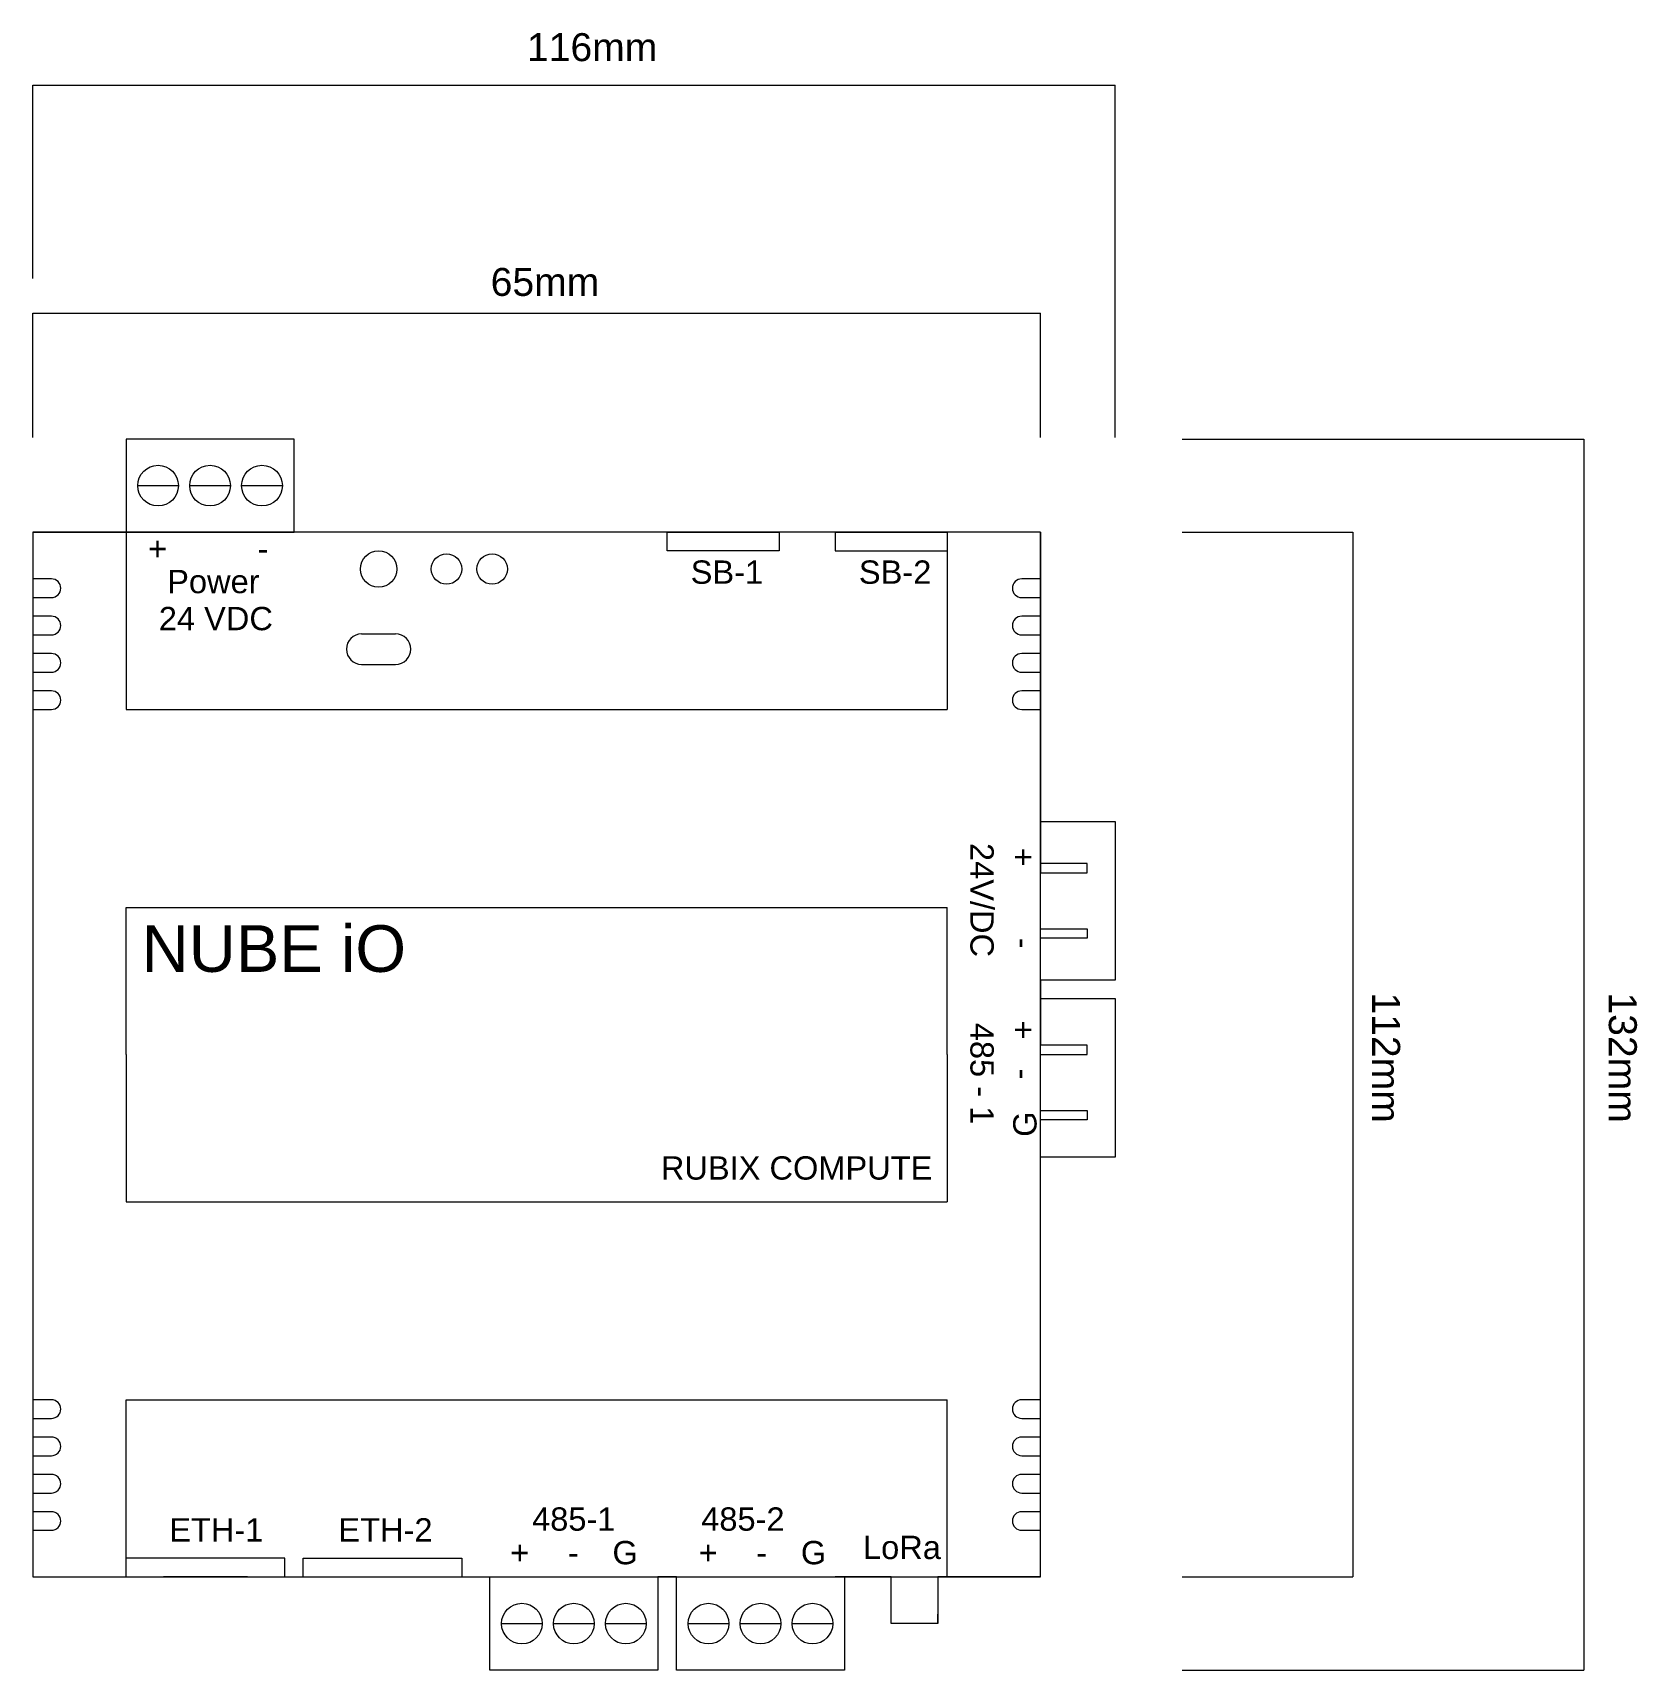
# Model space of a CAD drawing. Header units: millimetres. Extents: x 39114 to 40518, y 7910 to 9192.
# Drawn here: x 39781.7 to 39953.7, y 8471.7 to 8647.3 of the extents above; entities that cross this region are included whole.
import ezdxf

# ---------------------------------------------------------------- set-up
doc = ezdxf.new("R2010")
doc.units = ezdxf.units.MM
doc.layers.add('-COMPONENTS', color=7, linetype='Continuous', lineweight=9)
doc.styles.get("Standard").update_dxf_attribs({"font": 'arial.ttf'})

msp = doc.modelspace()

# ---------------------------------------------------------------- texts
at = {"layer": '-COMPONENTS'}
for s, height, rotation, p in [('116mm', 3, 360, (39834.65, 8644.22)), ('65mm', 3, 360, (39830.76, 8619.05)), ('+', 2.5, 360, (39794.04, 8590.71)), ('-', 2.5, 360, (39805.77, 8590.71)), ('SB-1', 2.5, 360, (39852.2, 8588.19)), ('SB-2', 2.5, 360, (39870.23, 8588.19)), ('Power', 2.5, 360, (39796.09, 8587.18)), ('24 VDC', 2.5, 360, (39795.19, 8583.21)), ('24V/DC', 2.5, 270, (39882.18, 8560.4)), ('+', 2.5, 270, (39886.63, 8559.9)), ('NUBE iO', 5, 360, (39793.36, 8546.58)), ('-', 2.5, 270, (39886.63, 8550.24)), ('112mm', 3, 270, (39925.24, 8544.38)), ('132mm', 3, 270, (39950.61, 8544.38)), ('485 - 1', 2.5, 270, (39882.18, 8541.12)), ('+', 2.5, 270, (39886.63, 8541.37)), ('-', 2.5, 270, (39886.63, 8536.2)), ('G', 2.5, 90, (39889.27, 8528.9)), ('RUBIX COMPUTE', 2.5, 360, (39849, 8524.31)), ('485-1', 2.5, 360, (39835.2, 8486.67)), ('485-2', 2.5, 360, (39853.33, 8486.67)), ('ETH-1', 2.5, 360, (39796.31, 8485.51)), ('ETH-2', 2.5, 360, (39814.44, 8485.51)), ('+', 2.5, 360, (39832.85, 8483.07)), ('G', 2.5, 360, (39843.81, 8483.07)), ('+', 2.5, 360, (39853.05, 8483.07)), ('G', 2.5, 360, (39864.01, 8483.07)), ('LoRa', 2.5, 360, (39870.67, 8483.63)), ('-', 2.5, 360, (39839.03, 8483.07)), ('-', 2.5, 360, (39859.23, 8483.07))]:
    msp.add_text(s, height=height, rotation=rotation, dxfattribs=at).set_placement(p)

# ---------------------------------------------------------------- linework, layer by layer
at = {"layer": '-COMPONENTS'}
for p, q in [((39781.68, 8620.9), (39781.68, 8641.65)), ((39781.68, 8641.65), (39897.68, 8641.65)), ((39897.68, 8603.88), (39897.68, 8641.65)), ((39781.68, 8603.88), (39781.68, 8617.2)), ((39781.68, 8617.2), (39889.68, 8617.2)), ((39889.68, 8603.88), (39889.68, 8617.2)), ((39809.68, 8603.71), (39791.68, 8603.71)), ((39791.68, 8603.71), (39791.68, 8593.71)), ((39809.68, 8593.71), (39809.68, 8603.71)), ((39904.89, 8603.71), (39947.92, 8603.71)), ((39947.92, 8603.71), (39947.92, 8471.71)), ((39792.93, 8598.71), (39797.29, 8598.71)), ((39798.49, 8598.71), (39802.86, 8598.71)), ((39804.06, 8598.71), (39808.43, 8598.71)), ((39889.68, 8593.71), (39781.68, 8593.71)), ((39781.68, 8593.71), (39781.68, 8481.71)), ((39781.68, 8593.71), (39791.68, 8593.71)), ((39791.68, 8593.71), (39791.68, 8574.71)), ((39791.68, 8593.71), (39809.68, 8593.71)), ((39849.68, 8591.71), (39849.68, 8593.71)), ((39849.68, 8593.71), (39861.68, 8593.71)), ((39851.18, 8593.71), (39860.18, 8593.71)), ((39855.68, 8593.71), (39854.18, 8593.71)), ((39855.68, 8593.71), (39857.18, 8593.71)), ((39867.68, 8593.71), (39861.68, 8593.71)), ((39867.68, 8593.71), (39861.68, 8593.71)), ((39861.68, 8593.71), (39861.68, 8591.71)), ((39879.68, 8593.71), (39867.68, 8593.71)), ((39867.68, 8593.71), (39867.68, 8591.71)), ((39867.68, 8593.71), (39879.68, 8593.71)), ((39889.68, 8593.71), (39879.68, 8593.71)), ((39879.68, 8593.71), (39879.68, 8574.71)), ((39889.68, 8481.71), (39889.68, 8593.71)), ((39889.68, 8593.71), (39889.68, 8562.71)), ((39904.89, 8593.71), (39923.18, 8593.71)), ((39923.18, 8593.71), (39923.18, 8481.71)), ((39861.68, 8591.71), (39849.68, 8591.71)), ((39867.68, 8591.71), (39879.68, 8591.71)), ((39783.68, 8588.71), (39781.68, 8588.71)), ((39889.68, 8588.71), (39887.68, 8588.71)), ((39781.68, 8586.71), (39783.68, 8586.71)), ((39887.68, 8586.71), (39889.68, 8586.71)), ((39783.68, 8584.71), (39781.68, 8584.71)), ((39889.68, 8584.71), (39887.68, 8584.71)), ((39781.68, 8582.71), (39783.68, 8582.71)), ((39816.93, 8582.81), (39820.57, 8582.81)), ((39887.68, 8582.71), (39889.68, 8582.71)), ((39783.68, 8580.71), (39781.68, 8580.71)), ((39816.93, 8579.55), (39820.57, 8579.55)), ((39889.68, 8580.71), (39887.68, 8580.71)), ((39781.68, 8578.71), (39783.68, 8578.71)), ((39887.68, 8578.71), (39889.68, 8578.71)), ((39783.68, 8576.71), (39781.68, 8576.71)), ((39889.68, 8576.71), (39887.68, 8576.71)), ((39781.68, 8574.71), (39783.68, 8574.71)), ((39791.68, 8574.71), (39879.68, 8574.71)), ((39887.68, 8574.71), (39889.68, 8574.71)), ((39889.68, 8562.71), (39897.68, 8562.71)), ((39889.68, 8562.71), (39889.68, 8557.21)), ((39897.68, 8562.71), (39897.68, 8545.71)), ((39894.68, 8558.21), (39889.68, 8558.21)), ((39889.68, 8557.21), (39894.68, 8557.21)), ((39894.68, 8557.21), (39894.68, 8558.21)), ((39791.68, 8553.49), (39879.68, 8553.49)), ((39791.68, 8537.71), (39791.68, 8553.49)), ((39879.68, 8537.71), (39879.68, 8553.49)), ((39889.68, 8545.71), (39889.68, 8551.21)), ((39889.68, 8551.21), (39894.68, 8551.21)), ((39894.68, 8550.21), (39889.68, 8550.21)), ((39894.68, 8551.21), (39894.68, 8550.21)), ((39897.68, 8545.71), (39889.68, 8545.71)), ((39889.68, 8545.71), (39889.68, 8543.71)), ((39889.68, 8543.71), (39897.68, 8543.71)), ((39889.68, 8543.71), (39889.68, 8538.71)), ((39897.68, 8543.71), (39897.68, 8526.71)), ((39791.68, 8537.71), (39791.68, 8521.93)), ((39879.68, 8537.71), (39879.68, 8521.93)), ((39894.68, 8538.71), (39889.68, 8538.71)), ((39889.68, 8537.71), (39894.68, 8537.71)), ((39894.68, 8537.71), (39894.68, 8538.71)), ((39889.68, 8531.71), (39894.68, 8531.71)), ((39894.68, 8530.71), (39889.68, 8530.71)), ((39894.68, 8531.71), (39894.68, 8530.71)), ((39897.68, 8526.71), (39889.68, 8526.71)), ((39791.68, 8521.93), (39879.68, 8521.93)), ((39783.68, 8500.71), (39781.68, 8500.71)), ((39791.68, 8481.71), (39791.68, 8500.71)), ((39791.68, 8500.71), (39879.68, 8500.71)), ((39879.68, 8481.71), (39879.68, 8500.71)), ((39889.68, 8500.71), (39887.68, 8500.71)), ((39781.68, 8498.71), (39783.68, 8498.71)), ((39887.68, 8498.71), (39889.68, 8498.71)), ((39783.68, 8496.71), (39781.68, 8496.71)), ((39889.68, 8496.71), (39887.68, 8496.71)), ((39781.68, 8494.71), (39783.68, 8494.71)), ((39887.68, 8494.71), (39889.68, 8494.71)), ((39783.68, 8492.71), (39781.68, 8492.71)), ((39889.68, 8492.71), (39887.68, 8492.71)), ((39781.68, 8490.71), (39783.68, 8490.71)), ((39887.68, 8490.71), (39889.68, 8490.71)), ((39783.68, 8488.71), (39781.68, 8488.71)), ((39889.68, 8488.71), (39887.68, 8488.71)), ((39781.68, 8486.71), (39783.68, 8486.71)), ((39887.68, 8486.71), (39889.68, 8486.71)), ((39808.68, 8483.71), (39791.68, 8483.71)), ((39808.68, 8481.71), (39808.68, 8483.71)), ((39810.68, 8481.71), (39810.68, 8483.71)), ((39810.68, 8483.71), (39827.68, 8483.71)), ((39827.68, 8483.71), (39827.68, 8481.71)), ((39781.68, 8481.71), (39889.68, 8481.71)), ((39781.68, 8481.71), (39791.68, 8481.71)), ((39791.68, 8481.71), (39809.68, 8481.71)), ((39791.68, 8481.71), (39808.68, 8481.71)), ((39804.68, 8481.71), (39795.68, 8481.71)), ((39800.18, 8481.71), (39798.68, 8481.71)), ((39800.18, 8481.71), (39801.68, 8481.71)), ((39808.68, 8481.71), (39810.68, 8481.71)), ((39809.68, 8481.71), (39811.68, 8481.71)), ((39830.68, 8471.71), (39830.68, 8481.71)), ((39850.68, 8481.71), (39848.68, 8481.71)), ((39848.68, 8481.71), (39848.68, 8471.71)), ((39850.68, 8471.71), (39850.68, 8481.71)), ((39873.68, 8481.71), (39867.68, 8481.71)), ((39873.68, 8481.71), (39868.68, 8481.71)), ((39868.68, 8481.71), (39868.68, 8471.71)), ((39873.68, 8476.71), (39873.68, 8481.71)), ((39889.68, 8481.71), (39878.68, 8481.71)), ((39878.68, 8481.71), (39878.68, 8476.71)), ((39889.68, 8481.71), (39879.68, 8481.71)), ((39904.89, 8481.71), (39923.18, 8481.71)), ((39873.68, 8476.71), (39873.68, 8477.71)), ((39878.68, 8476.71), (39878.68, 8477.71)), ((39831.93, 8476.71), (39836.29, 8476.71)), ((39837.49, 8476.71), (39841.86, 8476.71)), ((39843.06, 8476.71), (39847.43, 8476.71)), ((39851.93, 8476.71), (39856.29, 8476.71)), ((39857.49, 8476.71), (39861.86, 8476.71)), ((39863.06, 8476.71), (39867.43, 8476.71)), ((39878.68, 8476.71), (39873.68, 8476.71)), ((39878.68, 8476.71), (39873.68, 8476.71)), ((39848.68, 8471.71), (39830.68, 8471.71)), ((39868.68, 8471.71), (39850.68, 8471.71)), ((39904.89, 8471.71), (39947.92, 8471.71))]:
    msp.add_line(p, q, dxfattribs=at)
for centre, radius in [((39795.11, 8598.71), 2.18), ((39800.68, 8598.71), 2.18), ((39806.25, 8598.71), 2.18), ((39818.75, 8589.77), 1.96), ((39826.03, 8589.77), 1.63), ((39830.92, 8589.77), 1.63), ((39834.11, 8476.71), 2.18), ((39839.68, 8476.71), 2.18), ((39845.25, 8476.71), 2.18), ((39854.11, 8476.71), 2.18), ((39859.68, 8476.71), 2.18), ((39865.25, 8476.71), 2.18)]:
    msp.add_circle(centre, radius, dxfattribs=at)
for centre, radius, start, end in [((39783.68, 8587.71), 1, 270, 90), ((39887.68, 8587.71), 1, 90, 270), ((39783.68, 8583.71), 1, 270, 90), ((39887.68, 8583.71), 1, 90, 270), ((39816.93, 8581.18), 1.63, 90, 270), ((39820.57, 8581.18), 1.63, 270, 90), ((39783.68, 8579.71), 1, 270, 90), ((39887.68, 8579.71), 1, 90, 270), ((39783.68, 8575.71), 1, 270, 90), ((39887.68, 8575.71), 1, 90, 270), ((39783.68, 8499.71), 1, 270, 90), ((39887.68, 8499.71), 1, 90, 270), ((39783.68, 8495.71), 1, 270, 90), ((39887.68, 8495.71), 1, 90, 270), ((39783.68, 8491.71), 1, 270, 90), ((39887.68, 8491.71), 1, 90, 270), ((39783.68, 8487.71), 1, 270, 90), ((39887.68, 8487.71), 1, 90, 270)]:
    msp.add_arc(centre, radius, start, end, dxfattribs=at)

msp.set_redraw_order([(e.dxf.handle, doc.entitydb.next_handle()) for e in msp.query("TEXT MTEXT ATTDEF DIMENSION ARC_DIMENSION")])  # texts and dimensions are drawn at this point

doc.saveas('drawing.dxf')
